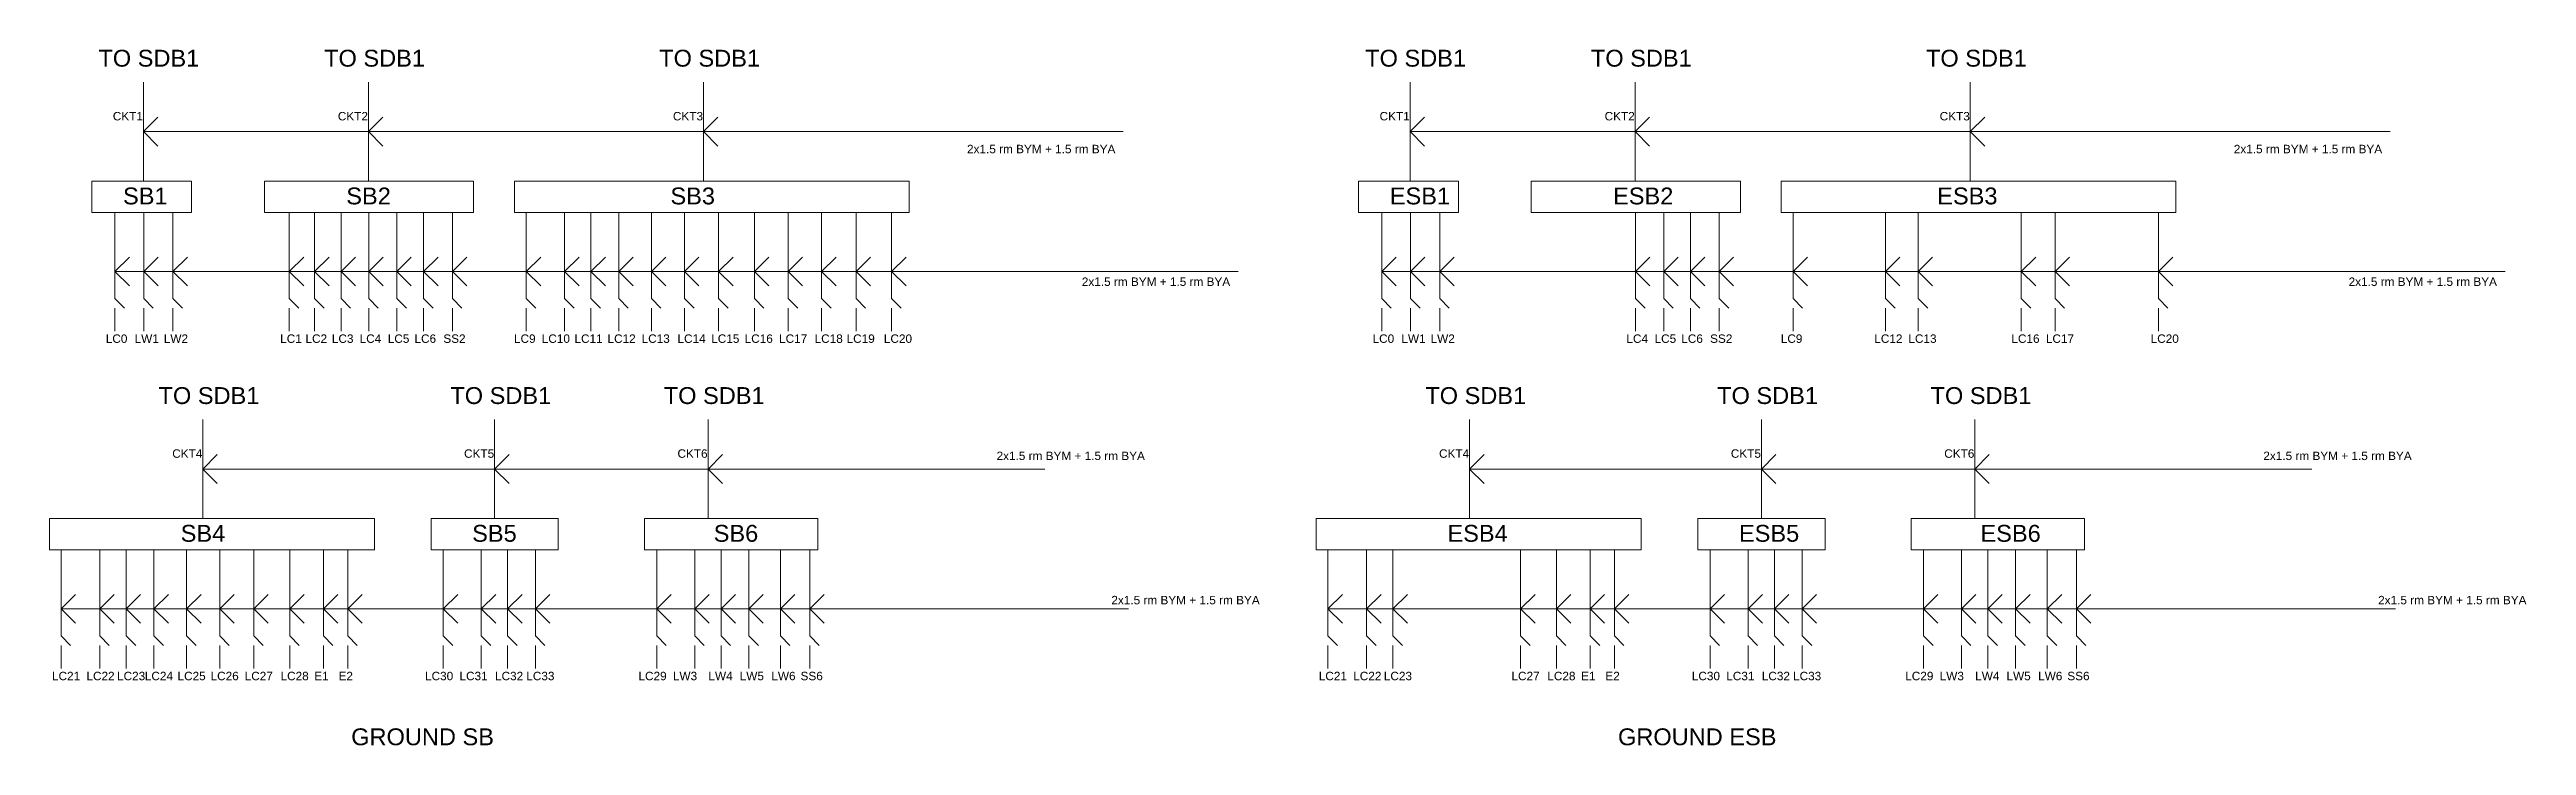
# Model space of a CAD drawing. Header units: inches. Extents: x 854 to 9021, y 140 to 10575.
# Drawn here: x 2049 to 5572, y 1662 to 2652 of the extents above; entities that cross this region are included whole.
import ezdxf

# ---------------------------------------------------------------- set-up
doc = ezdxf.new("R2010")
doc.units = ezdxf.units.IN
doc.header["$MEASUREMENT"] = 0
doc.layers.add('6.Circuits', color=255, linetype='Continuous', lineweight=15)
doc.styles.add('Text 1', font='arial.ttf', dxfattribs={"height": 6})

msp = doc.modelspace()

# ---------------------------------------------------------------- texts
at = {"layer": '6.Circuits', "attachment_point": 1, "style": 'Text 1'}
for s, width, heights, insert, char_height in [('TO {\\fArial Baltic|b0|i0|c186|p34;SDB1}', 138.5125372, [53.9443], (2119, 2651.5), 24), ('TO {\\fArial Baltic|b0|i0|c186|p34;SDB1}', 150.6610525, [30.45342], (2440, 2651.5), 24), ('TO {\\fArial Baltic|b0|i0|c186|p34;SDB1}', 150.6610525, [30.45342], (2916.5, 2651.5), 24), ('TO {\\fArial Baltic|b0|i0|c186|p34;SDB1}', 138.5125372, [53.9443], (3920.5, 2651.5), 24), ('TO {\\fArial Baltic|b0|i0|c186|p34;SDB1}', 150.6610525, [30.45342], (4241.5, 2651.5), 24), ('TO {\\fArial Baltic|b0|i0|c186|p34;SDB1}', 150.6610525, [30.45342], (4718, 2651.5), 24), ('{\\fArial Baltic|b0|i0|c186|p34;CKT}1', 14.5, [12.40928], (2139.5, 2563), 12), ('{\\fArial Baltic|b0|i0|c186|p34;CKT}2', 14.5, [0], (2459.5, 2563), 12), ('{\\fArial Baltic|b0|i0|c186|p34;CKT}3', 14.5, [0], (2936, 2563), 12), ('{\\fArial Baltic|b0|i0|c186|p34;CKT}1', 14.5, [12.40928], (3941, 2563), 12), ('{\\fArial Baltic|b0|i0|c186|p34;CKT}2', 14.5, [0], (4261, 2563), 12), ('{\\fArial Baltic|b0|i0|c186|p34;CKT}3', 14.5, [0], (4737.5, 2563), 12), ('2x1.5 rm BYM + 1.5 rm BYA', 234.9454297, [37.98024], (3354.25, 2516.25), 12), ('2x1.5 rm BYM + 1.5 rm BYA', 234.9454297, [37.98024], (5155.75, 2516.25), 12), ('{\\fArial Baltic|b0|i0|c186|p34;SB}1', 14.5, [0], (2154, 2455.5), 24), ('{\\fArial Baltic|b0|i0|c186|p34;SB}2', 14.5, [0], (2471.5, 2455.5), 24), ('{\\fArial Baltic|b0|i0|c186|p34;SB}3', 14.5, [0], (2932.5, 2455.5), 24), ('E{\\fArial Baltic|b0|i0|c186|p34;SB1}', 14.5, [0], (3955.5, 2455.5), 24), ('E{\\fArial Baltic|b0|i0|c186|p34;SB2}', 14.5, [0], (4273, 2455.5), 24), ('E{\\fArial Baltic|b0|i0|c186|p34;SB3}', 14.5, [0], (4734, 2455.5), 24), ('2x1.5 rm BYM + 1.5 rm BYA', 234.9454297, [37.98024], (3517.5, 2327.5), 12), ('2x1.5 rm BYM + 1.5 rm BYA', 234.9454297, [37.98024], (5319, 2327.5), 12), ('{\\fArial Baltic|b0|i0|c186|p34;LC}0', 14.5, [0], (2129.5, 2246.5), 12), ('{\\fArial Baltic|b0|i0|c186|p34;L}W1', 14.5, [0], (2170.5, 2246.5), 12), ('{\\fArial Baltic|b0|i0|c186|p34;L}W2', 14.5, [0], (2212, 2246.5), 12), ('{\\fArial Baltic|b0|i0|c186|p34;LC}1', 14.5, [0], (2377.5, 2246.5), 12), ('{\\fArial Baltic|b0|i0|c186|p34;LC}2', 14.5, [0], (2413.5, 2246.5), 12), ('{\\fArial Baltic|b0|i0|c186|p34;L}C{\\fArial Baltic|b0|i0|c186|p34;3}', 14.5, [0], (2451, 2246.5), 12), ('{\\fArial Baltic|b0|i0|c186|p34;L}C{\\fArial Baltic|b0|i0|c186|p34;4}', 14.5, [0], (2490.5, 2246.5), 12), ('{\\fArial Baltic|b0|i0|c186|p34;L}C{\\fArial Baltic|b0|i0|c186|p34;5}', 14.5, [0], (2530.5, 2246.5), 12), ('{\\fArial Baltic|b0|i0|c186|p34;L}C{\\fArial Baltic|b0|i0|c186|p34;6}', 14.5, [0], (2568.5, 2246.5), 12), ('{\\fArial Baltic|b0|i0|c186|p34;SS2}', 14.5, [0], (2609.5, 2246.5), 12), ('{\\fArial Baltic|b0|i0|c186|p34;LC}9', 14.5, [0], (2710, 2246.5), 12), ('{\\fArial Baltic|b0|i0|c186|p34;LC}10', 14.5, [0], (2749.5, 2246.5), 12), ('{\\fArial Baltic|b0|i0|c186|p34;LC}11', 14.5, [0], (2796, 2246.5), 12), ('{\\fArial Baltic|b0|i0|c186|p34;LC}12', 14.5, [0], (2843, 2246.5), 12), ('LC13', 14.5, [0], (2891.5, 2246.5), 12), ('{\\fArial Baltic|b0|i0|c186|p34;LC1}4', 14.5, [0], (2942.5, 2246.5), 12), ('{\\fArial Baltic|b0|i0|c186|p34;LC1}5', 14.5, [0], (2990.5, 2246.5), 12), ('{\\fArial Baltic|b0|i0|c186|p34;LC1}6', 14.5, [0], (3038, 2246.5), 12), ('{\\fArial Baltic|b0|i0|c186|p34;LC1}7', 14.5, [12.41746], (3087, 2246.5), 12), ('{\\fArial Baltic|b0|i0|c186|p34;LC1}8', 14.5, [0], (3137.5, 2246.5), 12), ('{\\fArial Baltic|b0|i0|c186|p34;LC1}9', 14.5, [0], (3183, 2246.5), 12), ('{\\fArial Baltic|b0|i0|c186|p34;LC}20', 14.5, [0], (3236, 2246.5), 12), ('{\\fArial Baltic|b0|i0|c186|p34;LC}0', 14.5, [0], (3931, 2246.5), 12), ('{\\fArial Baltic|b0|i0|c186|p34;L}W1', 14.5, [0], (3972, 2246.5), 12), ('{\\fArial Baltic|b0|i0|c186|p34;L}W2', 14.5, [0], (4013.5, 2246.5), 12), ('{\\fArial Baltic|b0|i0|c186|p34;L}C{\\fArial Baltic|b0|i0|c186|p34;4}', 14.5, [0], (4292, 2246.5), 12), ('{\\fArial Baltic|b0|i0|c186|p34;L}C{\\fArial Baltic|b0|i0|c186|p34;5}', 14.5, [0], (4332, 2246.5), 12), ('{\\fArial Baltic|b0|i0|c186|p34;L}C{\\fArial Baltic|b0|i0|c186|p34;6}', 14.5, [0], (4370, 2246.5), 12), ('{\\fArial Baltic|b0|i0|c186|p34;SS2}', 14.5, [0], (4411, 2246.5), 12), ('{\\fArial Baltic|b0|i0|c186|p34;LC}9', 14.5, [0], (4511.5, 2246.5), 12), ('{\\fArial Baltic|b0|i0|c186|p34;LC}12', 14.5, [0], (4644.5, 2246.5), 12), ('LC13', 14.5, [0], (4693, 2246.5), 12), ('{\\fArial Baltic|b0|i0|c186|p34;LC1}6', 14.5, [0], (4839.5, 2246.5), 12), ('{\\fArial Baltic|b0|i0|c186|p34;LC1}7', 14.5, [12.41746], (4888.5, 2246.5), 12), ('{\\fArial Baltic|b0|i0|c186|p34;LC}20', 14.5, [0], (5037.5, 2246.5), 12), ('TO {\\fArial Baltic|b0|i0|c186|p34;SDB1}', 150.6610525, [30.45342], (2204.5, 2171.5), 24), ('TO {\\fArial Baltic|b0|i0|c186|p34;SDB1}', 150.6610525, [30.45342], (2619.5, 2171.5), 24), ('TO {\\fArial Baltic|b0|i0|c186|p34;SDB1}', 150.6610525, [30.45342], (2923, 2171.5), 24), ('TO {\\fArial Baltic|b0|i0|c186|p34;SDB1}', 150.6610525, [30.45342], (4006, 2171.5), 24), ('TO {\\fArial Baltic|b0|i0|c186|p34;SDB1}', 150.6610525, [30.45342], (4421, 2171.5), 24), ('TO {\\fArial Baltic|b0|i0|c186|p34;SDB1}', 150.6610525, [30.45342], (4724.5, 2171.5), 24), ('{\\fArial Baltic|b0|i0|c186|p34;CKT}4', 14.5, [0], (2224, 2083), 12), ('{\\fArial Baltic|b0|i0|c186|p34;CKT}5', 14.5, [0], (2639, 2083), 12), ('{\\fArial Baltic|b0|i0|c186|p34;CKT}6', 14.5, [0], (2942.5, 2083), 12), ('2x1.5 rm BYM + 1.5 rm BYA', 234.9454297, [37.98024], (3396.25, 2079.75), 12), ('{\\fArial Baltic|b0|i0|c186|p34;CKT}4', 14.5, [0], (4025.5, 2083), 12), ('{\\fArial Baltic|b0|i0|c186|p34;CKT}5', 14.5, [0], (4440.5, 2083), 12), ('{\\fArial Baltic|b0|i0|c186|p34;CKT}6', 14.5, [0], (4744, 2083), 12), ('2x1.5 rm BYM + 1.5 rm BYA', 234.9454297, [37.98024], (5197.75, 2079.75), 12), ('{\\fArial Baltic|b0|i0|c186|p34;SB}4', 14.5, [0], (2236, 1975.5), 24), ('{\\fArial Baltic|b0|i0|c186|p34;SB}5', 14.5, [0], (2650.5, 1975.5), 24), ('{\\fArial Baltic|b0|i0|c186|p34;SB}6', 14.5, [0], (2994, 1975.5), 24), ('E{\\fArial Baltic|b0|i0|c186|p34;SB4}', 14.5, [0], (4037.5, 1975.5), 24), ('E{\\fArial Baltic|b0|i0|c186|p34;SB5}', 14.5, [0], (4452, 1975.5), 24), ('E{\\fArial Baltic|b0|i0|c186|p34;SB6}', 14.5, [0], (4795.5, 1975.5), 24), ('2x1.5 rm BYM + 1.5 rm BYA', 234.9454297, [37.98024], (3559.5, 1874.5), 12), ('2x1.5 rm BYM + 1.5 rm BYA', 234.9454297, [37.98024], (5361, 1874.5), 12), ('{\\fArial Baltic|b0|i0|c186|p34;LC}21', 22.269584, [0], (2053, 1766.5), 12), ('{\\fArial Baltic|b0|i0|c186|p34;LC}22', 14.5, [0], (2102, 1766.5), 12), ('{\\fArial Baltic|b0|i0|c186|p34;LC}23', 14.5, [0], (2145.5, 1766.5), 12), ('{\\fArial Baltic|b0|i0|c186|p34;LC}24', 14.5, [0], (2185, 1766.5), 12), ('{\\fArial Baltic|b0|i0|c186|p34;LC}25', 14.5, [0], (2231.5, 1766.5), 12), ('{\\fArial Baltic|b0|i0|c186|p34;LC}26', 14.5, [0], (2278.5, 1766.5), 12), ('{\\fArial Baltic|b0|i0|c186|p34;LC}27', 14.5, [0], (2327, 1766.5), 12), ('{\\fArial Baltic|b0|i0|c186|p34;LC}28', 14.5, [0], (2378, 1766.5), 12), ('E1', 14.5, [0], (2426, 1766.5), 12), ('{\\fArial Baltic|b0|i0|c186|p34;E}2', 14.5, [0], (2460.5, 1766.5), 12), ('{\\fArial Baltic|b0|i0|c186|p34;LC}30', 14.5, [0], (2583.5, 1766.5), 12), ('{\\fArial Baltic|b0|i0|c186|p34;LC}31', 14.5, [0], (2632.5, 1766.5), 12), ('{\\fArial Baltic|b0|i0|c186|p34;LC}32', 14.5, [0], (2683, 1766.5), 12), ('{\\fArial Baltic|b0|i0|c186|p34;LC}33', 14.5, [0], (2727.5, 1766.5), 12), ('{\\fArial Baltic|b0|i0|c186|p34;LC}29', 14.5, [0], (2887, 1766.5), 12), ('{\\fArial Baltic|b0|i0|c186|p34;L}W3', 14.5, [0], (2936, 1766.5), 12), ('{\\fArial Baltic|b0|i0|c186|p34;L}W4', 14.5, [0], (2986.5, 1766.5), 12), ('{\\fArial Baltic|b0|i0|c186|p34;L}W5', 14.5, [0], (3031, 1766.5), 12), ('{\\fArial Baltic|b0|i0|c186|p34;LW}6', 14.5, [0], (3076, 1766.5), 12), ('SS6', 14.5, [0], (3117.5, 1766.5), 12), ('{\\fArial Baltic|b0|i0|c186|p34;LC}21', 22.269584, [0], (3854.5, 1766.5), 12), ('{\\fArial Baltic|b0|i0|c186|p34;LC}22', 14.5, [0], (3903.5, 1766.5), 12), ('{\\fArial Baltic|b0|i0|c186|p34;LC}23', 14.5, [0], (3947, 1766.5), 12), ('{\\fArial Baltic|b0|i0|c186|p34;LC}27', 14.5, [0], (4128.5, 1766.5), 12), ('{\\fArial Baltic|b0|i0|c186|p34;LC}28', 14.5, [0], (4179.5, 1766.5), 12), ('E1', 14.5, [0], (4227.5, 1766.5), 12), ('{\\fArial Baltic|b0|i0|c186|p34;E}2', 14.5, [0], (4262, 1766.5), 12), ('{\\fArial Baltic|b0|i0|c186|p34;LC}30', 14.5, [0], (4385, 1766.5), 12), ('{\\fArial Baltic|b0|i0|c186|p34;LC}31', 14.5, [0], (4434, 1766.5), 12), ('{\\fArial Baltic|b0|i0|c186|p34;LC}32', 14.5, [0], (4484.5, 1766.5), 12), ('{\\fArial Baltic|b0|i0|c186|p34;LC}33', 14.5, [0], (4529, 1766.5), 12), ('{\\fArial Baltic|b0|i0|c186|p34;LC}29', 14.5, [0], (4688.5, 1766.5), 12), ('{\\fArial Baltic|b0|i0|c186|p34;L}W3', 14.5, [0], (4737.5, 1766.5), 12), ('{\\fArial Baltic|b0|i0|c186|p34;L}W4', 14.5, [0], (4788, 1766.5), 12), ('{\\fArial Baltic|b0|i0|c186|p34;L}W5', 14.5, [0], (4832.5, 1766.5), 12), ('{\\fArial Baltic|b0|i0|c186|p34;LW}6', 14.5, [0], (4877.5, 1766.5), 12), ('SS6', 14.5, [0], (4919, 1766.5), 12), ('GROUND{\\fArial Baltic|b0|i0|c186|p34; SB}', 247.1568428, [55.99744], (2478.5, 1686), 24), ('{\\fArial Baltic|b0|i0|c186|p34;GROUND }E{\\fArial Baltic|b0|i0|c186|p34;SB}', 247.1568428, [55.99744], (4280, 1686), 24)]:
    msp.add_mtext_dynamic_manual_height_columns(s, width=width, gutter_width=30, heights=heights, dxfattribs=dict(at, insert=insert, char_height=char_height))

# ---------------------------------------------------------------- linework, layer by layer
at = {"layer": '6.Circuits'}
for p, q in [((2183, 2464.5), (2183, 2605.5)), ((2503, 2464.5), (2503, 2605.5)), ((2979.5, 2464.5), (2979.5, 2605.5)), ((3984.5, 2464.5), (3984.5, 2605.5)), ((4304.5, 2464.5), (4304.5, 2605.5)), ((4781, 2464.5), (4781, 2605.5)), ((2183, 2535), (2203.5, 2555.5)), ((2503, 2535), (2523.5, 2555.5)), ((2979.5, 2535), (3000, 2555.5)), ((3984.5, 2535), (4005, 2555.5)), ((4304.5, 2535), (4325, 2555.5)), ((4781, 2535), (4801.5, 2555.5)), ((2183, 2535), (3576.5, 2535)), ((2183, 2535), (2203.5, 2514.5)), ((2503, 2535), (2523.5, 2514.5)), ((2979.5, 2535), (3000, 2514.5)), ((3984.5, 2535), (5378, 2535)), ((3984.5, 2535), (4005, 2514.5)), ((4304.5, 2535), (4325, 2514.5)), ((4781, 2535), (4801.5, 2514.5)), ((2142.5, 2336), (2142.5, 2420)), ((2183.5, 2336), (2183.5, 2420)), ((2225, 2336), (2225, 2420)), ((2390.5, 2336), (2390.5, 2420)), ((2426.5, 2336), (2426.5, 2420)), ((2464, 2336), (2464, 2420)), ((2503.5, 2336), (2503.5, 2420)), ((2543.5, 2336), (2543.5, 2420)), ((2581.5, 2336), (2581.5, 2420)), ((2622.5, 2336), (2622.5, 2420)), ((2727.5, 2336), (2727.5, 2420)), ((2782, 2336), (2782, 2420)), ((2819.5, 2336), (2819.5, 2420)), ((2859, 2336), (2859, 2420)), ((2905.5, 2336), (2905.5, 2420)), ((2952.5, 2336), (2952.5, 2420)), ((3001, 2336), (3001, 2420)), ((3052, 2336), (3052, 2420)), ((3100, 2336), (3100, 2420)), ((3147.5, 2336), (3147.5, 2420)), ((3196.5, 2336), (3196.5, 2420)), ((3247, 2336), (3247, 2420)), ((3944, 2336), (3944, 2420)), ((3985, 2336), (3985, 2420)), ((4026.5, 2336), (4026.5, 2420)), ((4305, 2336), (4305, 2420)), ((4345, 2336), (4345, 2420)), ((4383, 2336), (4383, 2420)), ((4424, 2336), (4424, 2420)), ((4529, 2336), (4529, 2420)), ((4660.5, 2336), (4660.5, 2420)), ((4707, 2336), (4707, 2420)), ((4853.5, 2336), (4853.5, 2420)), ((4901.5, 2336), (4901.5, 2420)), ((5048.5, 2336), (5048.5, 2420)), ((2142.5, 2336), (2163, 2356.5)), ((2142.5, 2336), (2142.5, 2297.5)), ((2142.5, 2336), (2163, 2315.5)), ((2142.5, 2336), (3740, 2336)), ((2183.5, 2336), (2204, 2356.5)), ((2183.5, 2336), (2183.5, 2297.5)), ((2183.5, 2336), (2204, 2315.5)), ((2225, 2336), (2245.5, 2356.5)), ((2225, 2336), (2225, 2297.5)), ((2225, 2336), (2245.5, 2315.5)), ((2390.5, 2336), (2411, 2356.5)), ((2390.5, 2336), (2390.5, 2297.5)), ((2390.5, 2336), (2411, 2315.5)), ((2426.5, 2336), (2447, 2356.5)), ((2426.5, 2336), (2426.5, 2297.5)), ((2426.5, 2336), (2447, 2315.5)), ((2464, 2336), (2484.5, 2356.5)), ((2464, 2336), (2464, 2297.5)), ((2464, 2336), (2484.5, 2315.5)), ((2503.5, 2336), (2524, 2356.5)), ((2503.5, 2336), (2503.5, 2297.5)), ((2503.5, 2336), (2524, 2315.5)), ((2543.5, 2336), (2564, 2356.5)), ((2543.5, 2336), (2543.5, 2297.5)), ((2543.5, 2336), (2564, 2315.5)), ((2581.5, 2336), (2602, 2356.5)), ((2581.5, 2336), (2581.5, 2297.5)), ((2581.5, 2336), (2602, 2315.5)), ((2622.5, 2336), (2643, 2356.5)), ((2622.5, 2336), (2622.5, 2297.5)), ((2622.5, 2336), (2643, 2315.5)), ((2727.5, 2336), (2748, 2356.5)), ((2727.5, 2336), (2727.5, 2297.5)), ((2727.5, 2336), (2748, 2315.5)), ((2782, 2336), (2802.5, 2356.5)), ((2782, 2336), (2782, 2297.5)), ((2782, 2336), (2802.5, 2315.5)), ((2819.5, 2336), (2840, 2356.5)), ((2819.5, 2336), (2819.5, 2297.5)), ((2819.5, 2336), (2840, 2315.5)), ((2859, 2336), (2879.5, 2356.5)), ((2859, 2336), (2859, 2297.5)), ((2859, 2336), (2879.5, 2315.5)), ((2905.5, 2336), (2926, 2356.5)), ((2905.5, 2336), (2905.5, 2297.5)), ((2905.5, 2336), (2926, 2315.5)), ((2952.5, 2336), (2973, 2356.5)), ((2952.5, 2336), (2952.5, 2297.5)), ((2952.5, 2336), (2973, 2315.5)), ((3001, 2336), (3021.5, 2356.5)), ((3001, 2336), (3001, 2297.5)), ((3001, 2336), (3021.5, 2315.5)), ((3052, 2336), (3072.5, 2356.5)), ((3052, 2336), (3052, 2297.5)), ((3052, 2336), (3072.5, 2315.5)), ((3100, 2336), (3120.5, 2356.5)), ((3100, 2336), (3100, 2297.5)), ((3100, 2336), (3120.5, 2315.5)), ((3147.5, 2336), (3168, 2356.5)), ((3147.5, 2336), (3147.5, 2297.5)), ((3147.5, 2336), (3168, 2315.5)), ((3196.5, 2336), (3217, 2356.5)), ((3196.5, 2336), (3196.5, 2297.5)), ((3196.5, 2336), (3217, 2315.5)), ((3247, 2336), (3267.5, 2356.5)), ((3247, 2336), (3247, 2297.5)), ((3247, 2336), (3267.5, 2315.5)), ((3944, 2336), (3964.5, 2356.5)), ((3944, 2336), (3944, 2297.5)), ((3944, 2336), (3964.5, 2315.5)), ((3944, 2336), (5541.5, 2336)), ((3985, 2336), (4005.5, 2356.5)), ((3985, 2336), (3985, 2297.5)), ((3985, 2336), (4005.5, 2315.5)), ((4026.5, 2336), (4047, 2356.5)), ((4026.5, 2336), (4026.5, 2297.5)), ((4026.5, 2336), (4047, 2315.5)), ((4305, 2336), (4325.5, 2356.5)), ((4305, 2336), (4305, 2297.5)), ((4305, 2336), (4325.5, 2315.5)), ((4345, 2336), (4365.5, 2356.5)), ((4345, 2336), (4345, 2297.5)), ((4345, 2336), (4365.5, 2315.5)), ((4383, 2336), (4403.5, 2356.5)), ((4383, 2336), (4383, 2297.5)), ((4383, 2336), (4403.5, 2315.5)), ((4424, 2336), (4444.5, 2356.5)), ((4424, 2336), (4424, 2297.5)), ((4424, 2336), (4444.5, 2315.5)), ((4529, 2336), (4549.5, 2356.5)), ((4529, 2336), (4529, 2297.5)), ((4529, 2336), (4549.5, 2315.5)), ((4660.5, 2336), (4681, 2356.5)), ((4660.5, 2336), (4660.5, 2297.5)), ((4660.5, 2336), (4681, 2315.5)), ((4707, 2336), (4727.5, 2356.5)), ((4707, 2336), (4707, 2297.5)), ((4707, 2336), (4727.5, 2315.5)), ((4853.5, 2336), (4874, 2356.5)), ((4853.5, 2336), (4853.5, 2297.5)), ((4853.5, 2336), (4874, 2315.5)), ((4901.5, 2336), (4922, 2356.5)), ((4901.5, 2336), (4901.5, 2297.5)), ((4901.5, 2336), (4922, 2315.5)), ((5048.5, 2336), (5069, 2356.5)), ((5048.5, 2336), (5048.5, 2297.5)), ((5048.5, 2336), (5069, 2315.5)), ((2142.5, 2297.5), (2156, 2284)), ((2183.5, 2297.5), (2197, 2284)), ((2225, 2297.5), (2238.5, 2284)), ((2390.5, 2297.5), (2404, 2284)), ((2426.5, 2297.5), (2440, 2284)), ((2464, 2297.5), (2477.5, 2284)), ((2503.5, 2297.5), (2517, 2284)), ((2543.5, 2297.5), (2557, 2284)), ((2581.5, 2297.5), (2595, 2284)), ((2622.5, 2297.5), (2636, 2284)), ((2727.5, 2297.5), (2741, 2284)), ((2782, 2297.5), (2795.5, 2284)), ((2819.5, 2297.5), (2833, 2284)), ((2859, 2297.5), (2872.5, 2284)), ((2905.5, 2297.5), (2919, 2284)), ((2952.5, 2297.5), (2966, 2284)), ((3001, 2297.5), (3014.5, 2284)), ((3052, 2297.5), (3065.5, 2284)), ((3100, 2297.5), (3113.5, 2284)), ((3147.5, 2297.5), (3161, 2284)), ((3196.5, 2297.5), (3210, 2284)), ((3247, 2297.5), (3260.5, 2284)), ((3944, 2297.5), (3957.5, 2284)), ((3985, 2297.5), (3998.5, 2284)), ((4026.5, 2297.5), (4040, 2284)), ((4305, 2297.5), (4318.5, 2284)), ((4345, 2297.5), (4358.5, 2284)), ((4383, 2297.5), (4396.5, 2284)), ((4424, 2297.5), (4437.5, 2284)), ((4529, 2297.5), (4542.5, 2284)), ((4660.5, 2297.5), (4674, 2284)), ((4707, 2297.5), (4720.5, 2284)), ((4853.5, 2297.5), (4867, 2284)), ((4901.5, 2297.5), (4915, 2284)), ((5048.5, 2297.5), (5062, 2284)), ((2142.5, 2284), (2142.5, 2251)), ((2183.5, 2284), (2183.5, 2251)), ((2225, 2284), (2225, 2251)), ((2390.5, 2284), (2390.5, 2251)), ((2426.5, 2284), (2426.5, 2251)), ((2464, 2284), (2464, 2251)), ((2503.5, 2284), (2503.5, 2251)), ((2543.5, 2284), (2543.5, 2251)), ((2581.5, 2284), (2581.5, 2251)), ((2622.5, 2284), (2622.5, 2251)), ((2727.5, 2284), (2727.5, 2251)), ((2782, 2284), (2782, 2251)), ((2819.5, 2284), (2819.5, 2251)), ((2859, 2284), (2859, 2251)), ((2905.5, 2284), (2905.5, 2251)), ((2952.5, 2284), (2952.5, 2251)), ((3001, 2284), (3001, 2251)), ((3052, 2284), (3052, 2251)), ((3100, 2284), (3100, 2251)), ((3147.5, 2284), (3147.5, 2251)), ((3196.5, 2284), (3196.5, 2251)), ((3247, 2284), (3247, 2251)), ((3944, 2284), (3944, 2251)), ((3985, 2284), (3985, 2251)), ((4026.5, 2284), (4026.5, 2251)), ((4305, 2284), (4305, 2251)), ((4345, 2284), (4345, 2251)), ((4383, 2284), (4383, 2251)), ((4424, 2284), (4424, 2251)), ((4529, 2284), (4529, 2251)), ((4660.5, 2284), (4660.5, 2251)), ((4707, 2284), (4707, 2251)), ((4853.5, 2284), (4853.5, 2251)), ((4901.5, 2284), (4901.5, 2251)), ((5048.5, 2284), (5048.5, 2251)), ((2267.5, 1984.5), (2267.5, 2125.5)), ((2682.5, 1984.5), (2682.5, 2125.5)), ((2986, 1984.5), (2986, 2125.5)), ((4069, 1984.5), (4069, 2125.5)), ((4484, 1984.5), (4484, 2125.5)), ((4787.5, 1984.5), (4787.5, 2125.5)), ((2267.5, 2055), (2288, 2075.5)), ((2267.5, 2055), (2288, 2034.5)), ((2268, 2055), (3465, 2055)), ((2682.5, 2055), (2703, 2075.5)), ((2682.5, 2055), (2703, 2034.5)), ((2986, 2055), (3006.5, 2075.5)), ((2986, 2055), (3006.5, 2034.5)), ((4069, 2055), (4089.5, 2075.5)), ((4069, 2055), (4089.5, 2034.5)), ((4069.5, 2055), (5266.5, 2055)), ((4484, 2055), (4504.5, 2075.5)), ((4484, 2055), (4504.5, 2034.5)), ((4787.5, 2055), (4808, 2075.5)), ((4787.5, 2055), (4808, 2034.5)), ((2066, 1856), (2066, 1940)), ((2121, 1856), (2121, 1940)), ((2158.5, 1856), (2158.5, 1940)), ((2198, 1856), (2198, 1940)), ((2244.5, 1856), (2244.5, 1940)), ((2291.5, 1856), (2291.5, 1940)), ((2340, 1856), (2340, 1940)), ((2391, 1856), (2391, 1940)), ((2439, 1856), (2439, 1940)), ((2473.5, 1856), (2473.5, 1940)), ((2609.5, 1856), (2609.5, 1940)), ((2663.5, 1856), (2663.5, 1940)), ((2701, 1856), (2701, 1940)), ((2740.5, 1856), (2740.5, 1940)), ((2913, 1856), (2913, 1940)), ((2967, 1856), (2967, 1940)), ((3004.5, 1856), (3004.5, 1940)), ((3044, 1856), (3044, 1940)), ((3089, 1856), (3089, 1940)), ((3130.5, 1856), (3130.5, 1940)), ((3867.5, 1856), (3867.5, 1940)), ((3922.5, 1856), (3922.5, 1940)), ((3960, 1856), (3960, 1940)), ((4141.5, 1856), (4141.5, 1940)), ((4192.5, 1856), (4192.5, 1940)), ((4240.5, 1856), (4240.5, 1940)), ((4275, 1856), (4275, 1940)), ((4411, 1856), (4411, 1940)), ((4465, 1856), (4465, 1940)), ((4502.5, 1856), (4502.5, 1940)), ((4542, 1856), (4542, 1940)), ((4714.5, 1856), (4714.5, 1940)), ((4768.5, 1856), (4768.5, 1940)), ((4806, 1856), (4806, 1940)), ((4845.5, 1856), (4845.5, 1940)), ((4890.5, 1856), (4890.5, 1940)), ((4932, 1856), (4932, 1940)), ((2066, 1856), (2086.5, 1876.5)), ((2121, 1856), (2141.5, 1876.5)), ((2158.5, 1856), (2179, 1876.5)), ((2198, 1856), (2218.5, 1876.5)), ((2244.5, 1856), (2265, 1876.5)), ((2291.5, 1856), (2312, 1876.5)), ((2340, 1856), (2360.5, 1876.5)), ((2391, 1856), (2411.5, 1876.5)), ((2439, 1856), (2459.5, 1876.5)), ((2473.5, 1856), (2494, 1876.5)), ((2609.5, 1856), (2630, 1876.5)), ((2663.5, 1856), (2684, 1876.5)), ((2701, 1856), (2721.5, 1876.5)), ((2740.5, 1856), (2761, 1876.5)), ((2913, 1856), (2933.5, 1876.5)), ((2967, 1856), (2987.5, 1876.5)), ((3004.5, 1856), (3025, 1876.5)), ((3044, 1856), (3064.5, 1876.5)), ((3089, 1856), (3109.5, 1876.5)), ((3130.5, 1856), (3151, 1876.5)), ((3867.5, 1856), (3888, 1876.5)), ((3922.5, 1856), (3943, 1876.5)), ((3960, 1856), (3980.5, 1876.5)), ((4141.5, 1856), (4162, 1876.5)), ((4192.5, 1856), (4213, 1876.5)), ((4240.5, 1856), (4261, 1876.5)), ((4275, 1856), (4295.5, 1876.5)), ((4411, 1856), (4431.5, 1876.5)), ((4465, 1856), (4485.5, 1876.5)), ((4502.5, 1856), (4523, 1876.5)), ((4542, 1856), (4562.5, 1876.5)), ((4714.5, 1856), (4735, 1876.5)), ((4768.5, 1856), (4789, 1876.5)), ((4806, 1856), (4826.5, 1876.5)), ((4845.5, 1856), (4866, 1876.5)), ((4890.5, 1856), (4911, 1876.5)), ((4932, 1856), (4952.5, 1876.5)), ((2066, 1856), (2066, 1817.5)), ((2066, 1856), (2086.5, 1835.5)), ((2066, 1856), (3584, 1856)), ((2121, 1856), (2121, 1817.5)), ((2121, 1856), (2141.5, 1835.5)), ((2158.5, 1856), (2158.5, 1817.5)), ((2158.5, 1856), (2179, 1835.5)), ((2198, 1856), (2198, 1817.5)), ((2198, 1856), (2218.5, 1835.5)), ((2244.5, 1856), (2244.5, 1817.5)), ((2244.5, 1856), (2265, 1835.5)), ((2291.5, 1856), (2291.5, 1817.5)), ((2291.5, 1856), (2312, 1835.5)), ((2340, 1856), (2340, 1817.5)), ((2340, 1856), (2360.5, 1835.5)), ((2391, 1856), (2391, 1817.5)), ((2391, 1856), (2411.5, 1835.5)), ((2439, 1856), (2439, 1817.5)), ((2439, 1856), (2459.5, 1835.5)), ((2473.5, 1856), (2473.5, 1817.5)), ((2473.5, 1856), (2494, 1835.5)), ((2609.5, 1856), (2609.5, 1817.5)), ((2609.5, 1856), (2630, 1835.5)), ((2663.5, 1856), (2663.5, 1817.5)), ((2663.5, 1856), (2684, 1835.5)), ((2701, 1856), (2701, 1817.5)), ((2701, 1856), (2721.5, 1835.5)), ((2740.5, 1856), (2740.5, 1817.5)), ((2740.5, 1856), (2761, 1835.5)), ((2913, 1856), (2913, 1817.5)), ((2913, 1856), (2933.5, 1835.5)), ((2967, 1856), (2967, 1817.5)), ((2967, 1856), (2987.5, 1835.5)), ((3004.5, 1856), (3004.5, 1817.5)), ((3004.5, 1856), (3025, 1835.5)), ((3044, 1856), (3044, 1817.5)), ((3044, 1856), (3064.5, 1835.5)), ((3089, 1856), (3089, 1817.5)), ((3089, 1856), (3109.5, 1835.5)), ((3130.5, 1856), (3130.5, 1817.5)), ((3130.5, 1856), (3151, 1835.5)), ((3867.5, 1856), (3867.5, 1817.5)), ((3867.5, 1856), (3888, 1835.5)), ((3867.5, 1856), (5385.5, 1856)), ((3922.5, 1856), (3922.5, 1817.5)), ((3922.5, 1856), (3943, 1835.5)), ((3960, 1856), (3960, 1817.5)), ((3960, 1856), (3980.5, 1835.5)), ((4141.5, 1856), (4141.5, 1817.5)), ((4141.5, 1856), (4162, 1835.5)), ((4192.5, 1856), (4192.5, 1817.5)), ((4192.5, 1856), (4213, 1835.5)), ((4240.5, 1856), (4240.5, 1817.5)), ((4240.5, 1856), (4261, 1835.5)), ((4275, 1856), (4275, 1817.5)), ((4275, 1856), (4295.5, 1835.5)), ((4411, 1856), (4411, 1817.5)), ((4411, 1856), (4431.5, 1835.5)), ((4465, 1856), (4465, 1817.5)), ((4465, 1856), (4485.5, 1835.5)), ((4502.5, 1856), (4502.5, 1817.5)), ((4502.5, 1856), (4523, 1835.5)), ((4542, 1856), (4542, 1817.5)), ((4542, 1856), (4562.5, 1835.5)), ((4714.5, 1856), (4714.5, 1817.5)), ((4714.5, 1856), (4735, 1835.5)), ((4768.5, 1856), (4768.5, 1817.5)), ((4768.5, 1856), (4789, 1835.5)), ((4806, 1856), (4806, 1817.5)), ((4806, 1856), (4826.5, 1835.5)), ((4845.5, 1856), (4845.5, 1817.5)), ((4845.5, 1856), (4866, 1835.5)), ((4890.5, 1856), (4890.5, 1817.5)), ((4890.5, 1856), (4911, 1835.5)), ((4932, 1856), (4932, 1817.5)), ((4932, 1856), (4952.5, 1835.5)), ((2066, 1817.5), (2079.5, 1804)), ((2066, 1804), (2066, 1771)), ((2121, 1817.5), (2134.5, 1804)), ((2121, 1804), (2121, 1771)), ((2158.5, 1817.5), (2172, 1804)), ((2158.5, 1804), (2158.5, 1771)), ((2198, 1817.5), (2211.5, 1804)), ((2198, 1804), (2198, 1771)), ((2244.5, 1817.5), (2258, 1804)), ((2244.5, 1804), (2244.5, 1771)), ((2291.5, 1817.5), (2305, 1804)), ((2291.5, 1804), (2291.5, 1771)), ((2340, 1817.5), (2353.5, 1804)), ((2340, 1804), (2340, 1771)), ((2391, 1817.5), (2404.5, 1804)), ((2391, 1804), (2391, 1771)), ((2439, 1817.5), (2452.5, 1804)), ((2439, 1804), (2439, 1771)), ((2473.5, 1817.5), (2487, 1804)), ((2473.5, 1804), (2473.5, 1771)), ((2609.5, 1817.5), (2623, 1804)), ((2609.5, 1804), (2609.5, 1771)), ((2663.5, 1817.5), (2677, 1804)), ((2663.5, 1804), (2663.5, 1771)), ((2701, 1817.5), (2714.5, 1804)), ((2701, 1804), (2701, 1771)), ((2740.5, 1817.5), (2754, 1804)), ((2740.5, 1804), (2740.5, 1771)), ((2913, 1817.5), (2926.5, 1804)), ((2913, 1804), (2913, 1771)), ((2967, 1817.5), (2980.5, 1804)), ((2967, 1804), (2967, 1771)), ((3004.5, 1817.5), (3018, 1804)), ((3004.5, 1804), (3004.5, 1771)), ((3044, 1817.5), (3057.5, 1804)), ((3044, 1804), (3044, 1771)), ((3089, 1817.5), (3102.5, 1804)), ((3089, 1804), (3089, 1771)), ((3130.5, 1817.5), (3144, 1804)), ((3130.5, 1804), (3130.5, 1771)), ((3867.5, 1817.5), (3881, 1804)), ((3867.5, 1804), (3867.5, 1771)), ((3922.5, 1817.5), (3936, 1804)), ((3922.5, 1804), (3922.5, 1771)), ((3960, 1817.5), (3973.5, 1804)), ((3960, 1804), (3960, 1771)), ((4141.5, 1817.5), (4155, 1804)), ((4141.5, 1804), (4141.5, 1771)), ((4192.5, 1817.5), (4206, 1804)), ((4192.5, 1804), (4192.5, 1771)), ((4240.5, 1817.5), (4254, 1804)), ((4240.5, 1804), (4240.5, 1771)), ((4275, 1817.5), (4288.5, 1804)), ((4275, 1804), (4275, 1771)), ((4411, 1817.5), (4424.5, 1804)), ((4411, 1804), (4411, 1771)), ((4465, 1817.5), (4478.5, 1804)), ((4465, 1804), (4465, 1771)), ((4502.5, 1817.5), (4516, 1804)), ((4502.5, 1804), (4502.5, 1771)), ((4542, 1817.5), (4555.5, 1804)), ((4542, 1804), (4542, 1771)), ((4714.5, 1817.5), (4728, 1804)), ((4714.5, 1804), (4714.5, 1771)), ((4768.5, 1817.5), (4782, 1804)), ((4768.5, 1804), (4768.5, 1771)), ((4806, 1817.5), (4819.5, 1804)), ((4806, 1804), (4806, 1771)), ((4845.5, 1817.5), (4859, 1804)), ((4845.5, 1804), (4845.5, 1771)), ((4890.5, 1817.5), (4904, 1804)), ((4890.5, 1804), (4890.5, 1771)), ((4932, 1817.5), (4945.5, 1804)), ((4932, 1804), (4932, 1771))]:
    msp.add_line(p, q, dxfattribs=at)
for points in [[(2109.5, 2464.5), (2251.5, 2464.5), (2251.5, 2420), (2109.5, 2420)], [(2355, 2464.5), (2652.5, 2464.5), (2652.5, 2420), (2355, 2420)], [(2710.5, 2464.5), (3272, 2464.5), (3272, 2420), (2710.5, 2420)], [(3911, 2464.5), (4053, 2464.5), (4053, 2420), (3911, 2420)], [(4156.5, 2464.5), (4454, 2464.5), (4454, 2420), (4156.5, 2420)], [(4512, 2464.5), (5073.5, 2464.5), (5073.5, 2420), (4512, 2420)], [(2049.5, 1984.5), (2511.5, 1984.5), (2511.5, 1940), (2049.5, 1940)], [(2592, 1984.5), (2773, 1984.5), (2773, 1940), (2592, 1940)], [(2895.5, 1984.5), (3142, 1984.5), (3142, 1940), (2895.5, 1940)], [(3851, 1984.5), (4313, 1984.5), (4313, 1940), (3851, 1940)], [(4393.5, 1984.5), (4574.5, 1984.5), (4574.5, 1940), (4393.5, 1940)], [(4697, 1984.5), (4943.5, 1984.5), (4943.5, 1940), (4697, 1940)]]:
    msp.add_lwpolyline(points, close=True, dxfattribs=at)

msp.set_redraw_order([(e.dxf.handle, doc.entitydb.next_handle()) for e in msp.query("TEXT MTEXT ATTDEF DIMENSION ARC_DIMENSION")])  # texts and dimensions are drawn at this point

doc.saveas('drawing.dxf')
